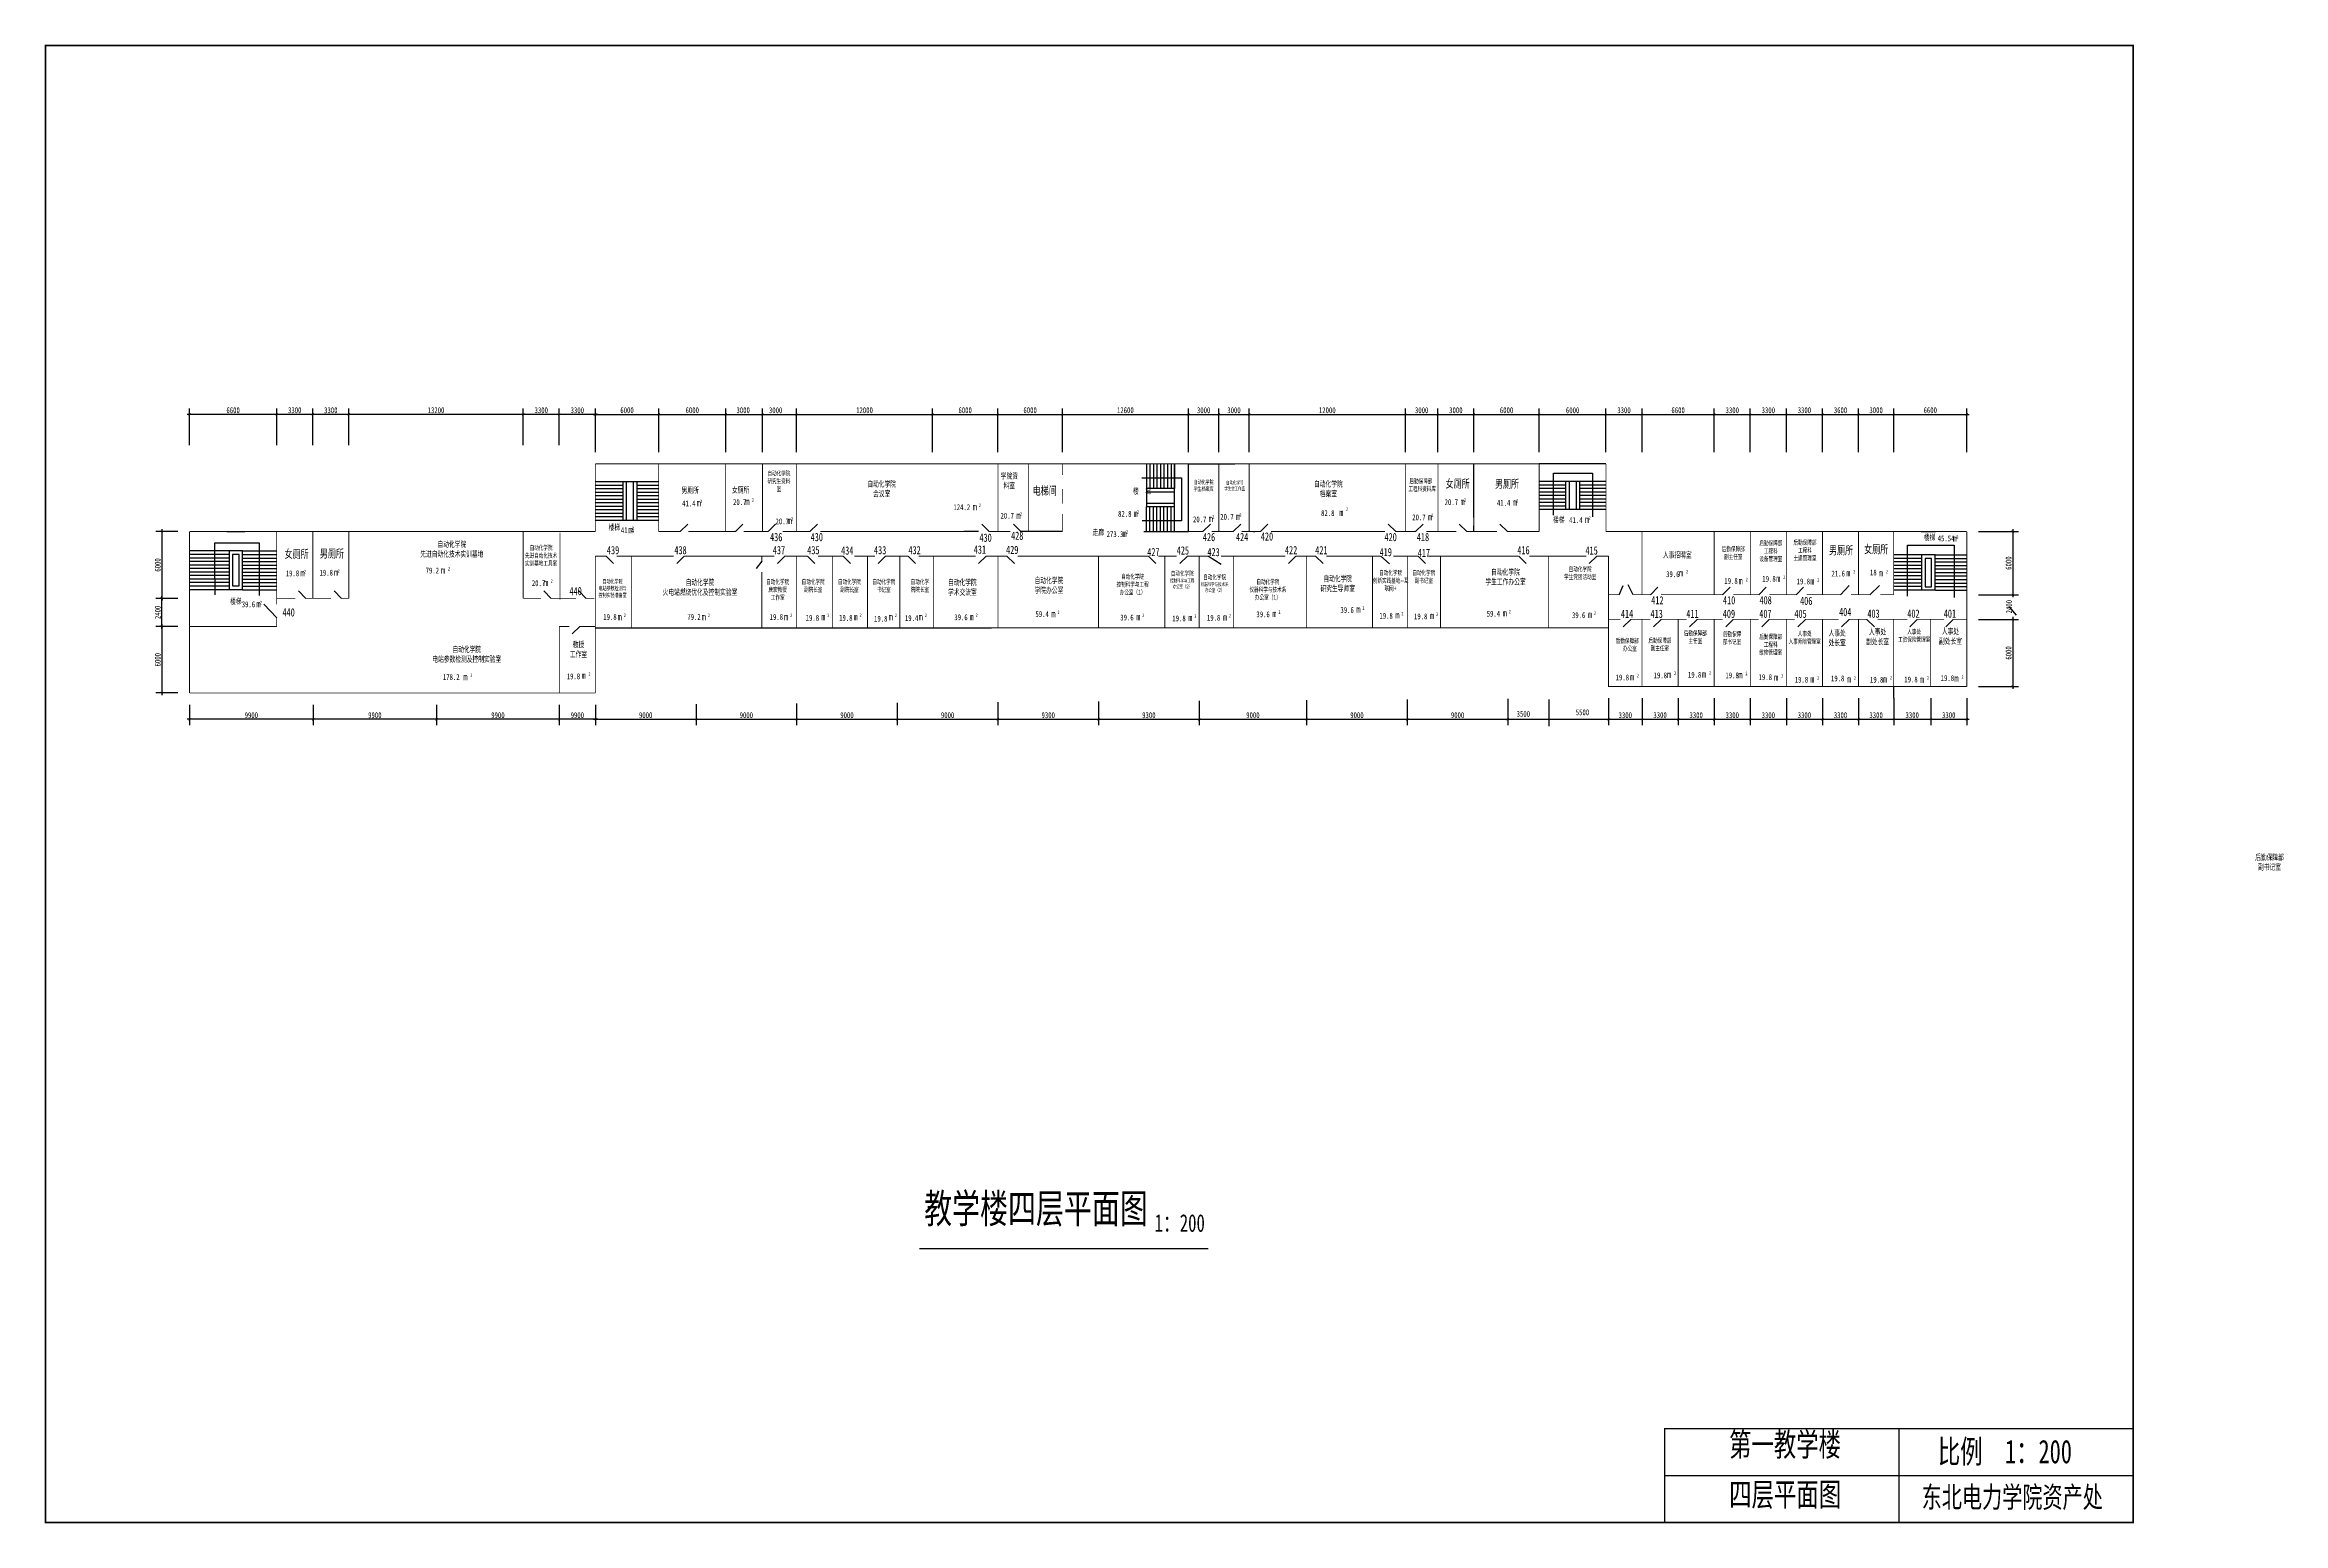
# Model space of a CAD drawing. Extents: x -85841 to 105227, y -96404 to 29716.
import ezdxf

# ---------------------------------------------------------------- set-up
doc = ezdxf.new("R2010")
doc.units = 0
doc.header["$LTSCALE"] = 20
doc.layers.get('0').update_dxf_attribs({"linetype": 'CONTINUOUS'})
doc.layers.get('DEFPOINTS').update_dxf_attribs({"linetype": 'CONTINUOUS'})
doc.styles.get("Standard").update_dxf_attribs({"font": '', "width": 0.7, "height": 700})
doc.styles.get('Standard').set_extended_font_data('FangSong_GB2312')

# ---------------------------------------------------------------- blocks, each defined once
blk = doc.blocks.new('1')
blk.add_line((0, 0), (900, -1))
blk = doc.blocks.new('_ARCHTICK')
at = {"color": 0, "linetype": 'ByBlock', "const_width": 0.15}
blk.add_lwpolyline([(-0.5, -0.5), (0.5, 0.5)], dxfattribs=at)

msp = doc.modelspace()

# ---------------------------------------------------------------- linework, layer by layer
at = {"color": 0, "linetype": 'ByBlock'}
for p, q in [((-65844, -1811), (-73684, -1811)), ((-73484, -4440), (-73484, -1311)), ((-62764, -1811), (-66244, -1811)), ((-66044, -4440), (-66044, -1311)), ((-66044, -4440), (-66044, -1311)), ((-59684, -1811), (-63164, -1811)), ((-62964, -4440), (-62964, -1311)), ((-44804, -1811), (-60084, -1811)), ((-59884, -4440), (-59884, -1311)), ((-41724, -1811), (-45204, -1811)), ((-45004, -4440), (-45004, -1311)), ((-38644, -1811), (-42124, -1811)), ((-41924, -4440), (-41924, -1311)), ((-39044, -1811), (-33234, -1811)), ((-38844, -4440), (-38844, -1311)), ((-38844, -5037), (-38844, -1311)), ((-33634, -1811), (-27516, -1811)), ((-33434, -5037), (-33434, -1311)), ((-27916, -1811), (-24377, -1811)), ((-27716, -5037), (-27716, -1311)), ((-24777, -1811), (-21464, -1811)), ((-24577, -5037), (-24577, -1311)), ((-21864, -1811), (-9874, -1811)), ((-21664, -5037), (-21664, -1311)), ((-21664, -5037), (-21664, -1311)), ((-10274, -1811), (-4284, -1811)), ((-10074, -5037), (-10074, -1311)), ((-4684, -1811), (1216, -1811)), ((-4484, -5037), (-4484, -1311)), ((-4484, -5037), (-4484, -1311)), ((816, -1811), (11981, -1811)), ((1016, -5037), (1016, -1311)), ((1016, -5037), (1016, -1311)), ((11581, -1811), (14571, -1811)), ((11781, -5037), (11781, -1311)), ((11781, -5037), (11781, -1311)), ((14171, -1811), (17161, -1811)), ((14371, -5037), (14371, -1311)), ((16761, -1811), (30496, -1811)), ((16961, -5037), (16961, -1311)), ((30096, -1811), (33276, -1811)), ((30296, -5037), (30296, -1311)), ((32876, -1811), (36336, -1811)), ((33076, -5037), (33076, -1311)), ((33076, -5037), (33076, -1311)), ((35936, -1811), (41926, -1811)), ((36136, -5037), (36136, -1311)), ((41526, -1811), (47617, -1811)), ((41726, -5037), (41726, -1311)), ((47217, -1811), (50697, -1811)), ((47417, -5037), (47417, -1311)), ((47417, -5037), (47417, -1311)), ((50297, -1811), (56857, -1811)), ((50497, -5037), (50497, -1311)), ((56457, -1811), (59937, -1811)), ((56657, -5037), (56657, -1311)), ((59537, -1811), (63017, -1811)), ((59737, -5037), (59737, -1311)), ((62617, -1811), (66097, -1811)), ((62817, -5037), (62817, -1311)), ((65697, -1811), (69177, -1811)), ((65897, -5037), (65897, -1311)), ((68777, -1811), (72177, -1811)), ((68977, -5037), (68977, -1311)), ((71777, -1811), (78417, -1811)), ((71977, -5037), (71977, -1311)), ((78217, -5037), (78217, -1311)), ((-74484, -11807), (-76349, -11807)), ((-75849, -11607), (-75849, -17707)), ((79217, -11807), (82635, -11807)), ((82135, -11607), (82135, -17397)), ((-74484, -17507), (-76349, -17507)), ((-75484, -17507), (-76349, -17507)), ((-75849, -20107), (-75849, -17307)), ((79217, -17197), (82635, -17197)), ((80217, -17197), (82635, -17197)), ((81822, -18217), (82428, -18952)), ((82135, -19097), (82135, -25227)), ((-74484, -19907), (-76349, -19907)), ((-75484, -19907), (-76349, -19907)), ((-75849, -19707), (-75849, -25777)), ((79217, -19297), (82635, -19297)), ((80217, -19297), (82635, -19297)), ((-74484, -25577), (-76349, -25577)), ((-73484, -26577), (-73484, -28326)), ((-62935, -26577), (-62935, -28326)), ((-52398, -26577), (-52398, -28326)), ((-41924, -26577), (-41924, -28326)), ((-38844, -26577), (-38844, -28326)), ((-38844, -26577), (-38844, -28326)), ((-30254, -26523), (-30254, -28326)), ((-21664, -26468), (-21664, -28326)), ((-13074, -26413), (-13074, -28326)), ((-4484, -26359), (-4484, -28326)), ((4106, -26304), (4106, -28326)), ((12696, -26249), (12696, -28326)), ((21866, -26191), (21866, -28326)), ((30456, -26137), (30456, -28326)), ((39046, -26082), (39046, -28326)), ((47636, -26027), (47636, -28326)), ((47636, -26027), (47636, -28326)), ((50497, -26027), (50497, -28326)), ((53577, -26027), (53577, -28326)), ((56657, -26027), (56657, -28326)), ((59737, -26027), (59737, -28326)), ((62817, -26027), (62817, -28326)), ((65897, -26027), (65897, -28326)), ((68977, -26027), (68977, -28326)), ((71977, -26027), (71977, -28326)), ((75137, -26027), (75137, -28326)), ((78217, -26027), (78217, -28326)), ((79217, -25027), (82635, -25027)), ((-62735, -27826), (-73684, -27826)), ((-52198, -27826), (-63135, -27826)), ((-41724, -27826), (-52598, -27826)), ((-38644, -27826), (-42124, -27826)), ((-39044, -27826), (-30054, -27826)), ((-30454, -27826), (-21464, -27826)), ((-21864, -27826), (-12874, -27826)), ((-13274, -27826), (-4284, -27826)), ((-4684, -27826), (4306, -27826)), ((3906, -27826), (12896, -27826)), ((12496, -27826), (22066, -27826)), ((21666, -27826), (30656, -27826)), ((30256, -27826), (39246, -27826)), ((38846, -27826), (47836, -27826)), ((47436, -27826), (50697, -27826)), ((50297, -27826), (53777, -27826)), ((53377, -27826), (56857, -27826)), ((56457, -27826), (59937, -27826)), ((59537, -27826), (63017, -27826)), ((62617, -27826), (66097, -27826)), ((65697, -27826), (69177, -27826)), ((68777, -27826), (72177, -27826)), ((71777, -27826), (75337, -27826)), ((74937, -27826), (78417, -27826))]:
    msp.add_line(p, q, dxfattribs=at)
for p, q in [((-38844, -7537), (-33434, -7537)), ((-36512, -7537), (-36512, -10837)), ((-36212, -7537), (-36212, -10837)), ((-35612, -7537), (-35612, -10837)), ((-35312, -7537), (-35312, -10837)), ((7799, -7238), (11190, -7238)), ((8191, -6037), (8191, -8137)), ((8491, -6037), (8491, -8137)), ((8791, -6037), (8791, -8137)), ((9091, -6037), (9091, -8137)), ((9391, -6037), (9391, -8137)), ((9691, -6037), (9691, -8137)), ((9991, -6037), (9991, -8137)), ((10291, -6037), (10291, -8137)), ((10591, -11807), (10591, -6037)), ((10591, -6037), (10591, -8137)), ((11190, -7238), (11190, -10893)), ((11781, -11807), (11781, -6037)), ((11781, -6037), (15736, -6037)), ((36136, -10610), (36136, -6037)), ((47415, -7537), (41715, -7537)), ((47417, -6037), (41726, -6037)), ((42951, -10416), (42951, -6824)), ((42951, -6824), (46281, -6824)), ((43965, -7537), (43965, -9937)), ((44265, -7537), (44265, -9937)), ((44865, -7537), (44865, -9937)), ((45165, -7537), (45165, -9937)), ((46281, -6824), (46281, -10549)), ((-38844, -7837), (-36512, -7837)), ((-38844, -8137), (-36512, -8137)), ((-38844, -8437), (-36512, -8437)), ((-38844, -8737), (-36512, -8737)), ((-38844, -9037), (-36512, -9037)), ((-38844, -9337), (-36512, -9337)), ((-35312, -7837), (-33434, -7837)), ((-35312, -8137), (-33434, -8137)), ((-35312, -8437), (-33434, -8437)), ((-35312, -8737), (-33434, -8737)), ((-35312, -9037), (-33434, -9037)), ((-35312, -9337), (-33434, -9337)), ((10591, -8137), (8191, -8137)), ((8191, -8137), (8191, -9707)), ((10591, -8437), (8191, -8437)), ((10591, -9407), (8191, -9407)), ((43965, -7837), (41715, -7837)), ((43965, -8137), (41715, -8137)), ((43965, -8437), (41715, -8437)), ((43965, -8737), (41715, -8737)), ((43965, -9037), (41715, -9037)), ((43965, -9337), (41715, -9337)), ((47415, -7837), (45165, -7837)), ((47415, -8137), (45165, -8137)), ((47415, -8437), (45165, -8437)), ((47415, -8737), (45165, -8737)), ((47415, -9037), (45165, -9037)), ((47415, -9337), (45165, -9337)), ((-38844, -9637), (-36512, -9637)), ((-38844, -9937), (-36512, -9937)), ((-38844, -10237), (-36512, -10237)), ((-38844, -10537), (-36512, -10537)), ((-38844, -10837), (-33434, -10837)), ((-35312, -9637), (-33434, -9637)), ((-35312, -9937), (-33434, -9937)), ((-35312, -10237), (-33434, -10237)), ((-35312, -10537), (-33434, -10537)), ((11190, -10893), (7843, -10893)), ((8191, -11807), (8191, -9707)), ((10591, -9707), (8191, -9707)), ((8491, -11807), (8491, -9707)), ((8791, -11807), (8791, -9707)), ((9091, -11807), (9091, -9707)), ((9391, -11807), (9391, -9707)), ((9691, -11807), (9691, -9707)), ((9991, -11807), (9991, -9707)), ((10291, -11807), (10291, -9707)), ((10591, -11807), (10591, -9707)), ((36136, -11807), (36136, -11310)), ((43965, -9637), (41715, -9637)), ((47415, -9937), (41715, -9937)), ((47415, -9637), (45165, -9637)), ((-71322, -15881), (-71322, -12783)), ((-71322, -12783), (-67555, -12783)), ((-70287, -11807), (-68754, -11807)), ((-67555, -12783), (-67555, -15829)), ((-6129, -11807), (-7394, -11807)), ((1016, -11807), (-2579, -11807)), ((7985, -11807), (11781, -11807)), ((17336, -11807), (17440, -11807)), ((73146, -17307), (73146, -12961)), ((73146, -12961), (77141, -12961)), ((74327, -11807), (75535, -11807)), ((77141, -12961), (77141, -17440)), ((-70131, -13466), (-73484, -13466)), ((-70131, -13766), (-73484, -13766)), ((-70131, -14066), (-73484, -14066)), ((-70131, -14366), (-73484, -14366)), ((-70131, -14666), (-73484, -14666)), ((-70131, -14966), (-73484, -14966)), ((-70131, -15266), (-73484, -15266)), ((-68959, -13466), (-66044, -13466)), ((-68959, -13766), (-66044, -13766)), ((-68959, -14066), (-66044, -14066)), ((-68959, -14366), (-66044, -14366)), ((-68959, -14666), (-66044, -14666)), ((-68959, -14966), (-66044, -14966)), ((-68959, -15266), (-66044, -15266)), ((-24638, -14346), (-25118, -14973)), ((-17688, -13907), (-17061, -14524)), ((8359, -13907), (8986, -14528)), ((13492, -13907), (14566, -14602)), ((28192, -13907), (28931, -14565)), ((74337, -13799), (71977, -13799)), ((74337, -14099), (71977, -14099)), ((74337, -14399), (71977, -14399)), ((74337, -14699), (71977, -14699)), ((74337, -14999), (71977, -14999)), ((75535, -13799), (78245, -13799)), ((75535, -14099), (78245, -14099)), ((75535, -14399), (78245, -14399)), ((75535, -14699), (78245, -14699)), ((75535, -14999), (78245, -14999)), ((-70131, -15566), (-73484, -15566)), ((-70131, -15866), (-73484, -15866)), ((-70131, -16166), (-73484, -16166)), ((-70131, -16466), (-73484, -16466)), ((-70131, -16766), (-73484, -16766)), ((-71322, -15881), (-71322, -17208)), ((-68959, -15566), (-66044, -15566)), ((-68959, -15866), (-66044, -15866)), ((-68959, -16166), (-66044, -16166)), ((-68959, -16466), (-66044, -16466)), ((-68959, -16766), (-66044, -16766)), ((-67555, -15829), (-67555, -17253)), ((48541, -17197), (48879, -16409)), ((49741, -17197), (49318, -16360)), ((67441, -17197), (68176, -16409)), ((69928, -17197), (70758, -16409)), ((74337, -15299), (71977, -15299)), ((74337, -15599), (71977, -15599)), ((74337, -15899), (71977, -15899)), ((74337, -16199), (71977, -16199)), ((74337, -16499), (71977, -16499)), ((74337, -16799), (71977, -16799)), ((75535, -15299), (78245, -15299)), ((75535, -15599), (78245, -15599)), ((75535, -15899), (78245, -15899)), ((75535, -16199), (78245, -16199)), ((75535, -16499), (78245, -16499)), ((75535, -16799), (78245, -16799)), ((-66044, -19180), (-67157, -18009)), ((-38844, -20027), (-5044, -20027)), ((42542, -26122), (42542, -28417)), ((71977, -26027), (71977, -25027)), ((72419, -88344), (72419, -96344)), ((52419, -92344), (92419, -92344))]:
    msp.add_line(p, q)
for points, const_width in [([(-85781, 29656), (92419, 29656), (92419, -96344), (-85781, -96344), (-85781, 29656)], 120), ([(-38844, -6037), (1016, -6037)], 70), ([(-38844, -6037), (-38844, -11807)], 70), ([(-21664, -11807), (-21664, -6037)], 70), ([(1016, -6037), (1016, -6990)], 70), ([(1016, -6037), (6981, -6037)], 70), ([(6981, -6037), (11781, -6037)], 70), ([(11781, -6037), (47417, -6037)], 70), ([(11781, -6037), (11781, -11807), (11864, -11807)], 70), ([(14371, -6037), (14371, -11807), (14454, -11807)], 70), ([(16961, -6037), (16961, -11807), (17044, -11807)], 70), ([(36136, -6037), (36136, -10610)], 70), ([(41715, -6037), (41715, -10159)], 70), ([(47417, -6037), (47417, -11807)], 70), ([(1016, -8190), (1016, -9422)], 70), ([(1016, -10322), (1016, -11807)], 70), ([(36136, -10610), (36136, -11310)], 70), ([(36136, -11310), (36136, -11807)], 70), ([(41715, -10159), (41715, -11807)], 70), ([(-59884, -11807), (-73484, -11807)], 70), ([(-73484, -15266), (-73484, -11807)], 70), ([(-66044, -11807), (-66044, -17507)], 70), ([(-62964, -11807), (-62964, -17507)], 70), ([(-59884, -11807), (-59884, -17507)], 70), ([(-59884, -11807), (-38844, -11807)], 70), ([(-33434, -11807), (-31599, -11807)], 70), ([(-30899, -11807), (-27236, -11807)], 70), ([(-26880, -11807), (-27236, -11807)], 70), ([(-26180, -11807), (-24097, -11807)], 70), ([(-22862, -11807), (-20533, -11807)], 70), ([(-19633, -11807), (-12192, -11807)], 70), ([(-13669, -11807), (-9559, -11807)], 70), ([(-13669, -11807), (-6129, -11807)], 70), ([(-5229, -11807), (-4164, -11807)], 70), ([(-4164, -11807), (-3428, -11807)], 70), ([(-2528, -11807), (1016, -11807)], 70), ([(11864, -11807), (13021, -11807)], 70), ([(14371, -11807), (13758, -11807)], 70), ([(14658, -11807), (14454, -11807)], 70), ([(14658, -11807), (15610, -11807)], 70), ([(16961, -11807), (16323, -11807)], 70), ([(17044, -11807), (17336, -11807)], 70), ([(17336, -11807), (17930, -11807)], 70), ([(18830, -11807), (28569, -11807)], 70), ([(29469, -11807), (31172, -11807)], 70), ([(32072, -11807), (34632, -11807)], 70), ([(35532, -11807), (36136, -11807)], 70), ([(38120, -11807), (36136, -11807)], 70), ([(41715, -11807), (39005, -11807)], 70), ([(51167, -11807), (47417, -11807)], 70), ([(50497, -11807), (50497, -17197)], 70), ([(51167, -11807), (72057, -11807)], 70), ([(56657, -11807), (56657, -17197)], 70), ([(59737, -11807), (59737, -14876)], 70), ([(65897, -11807), (65897, -17197)], 70), ([(74327, -11807), (65897, -11807)], 70), ([(65897, -11807), (65897, -17197)], 70), ([(68977, -11807), (68977, -16902)], 70), ([(68977, -11807), (68977, -17197)], 70), ([(71977, -11807), (71977, -17197)], 70), ([(74327, -11807), (78217, -11807)], 70), ([(78217, -21672), (78217, -11807)], 70), ([(-73484, -15266), (-73484, -25577)], 70), ([(-38844, -13907), (-38844, -19907)], 70), ([(-38844, -13907), (-37920, -13907)], 70), ([(-37020, -13907), (-32796, -13907)], 70), ([(-37020, -13907), (-35772, -13907)], 70), ([(-35772, -13907), (-35772, -20027)], 70), ([(-32796, -13907), (-32162, -13907)], 70), ([(-31262, -13907), (-24638, -13907)], 70), ([(-28430, -13907), (-24206, -13907)], 70), ([(-28430, -13907), (-27182, -13907)], 70), ([(-24638, -13907), (-24638, -14346)], 70), ([(-24638, -15268), (-24638, -20027)], 70), ([(-24206, -13907), (-23572, -13907)], 70), ([(-22672, -13907), (-20740, -13907)], 70), ([(-21664, -13907), (-21664, -20027)], 70), ([(-19840, -13907), (-17688, -13907)], 70), ([(-19840, -13907), (-18592, -13907)], 70), ([(-18592, -13907), (-18592, -20027)], 70), ([(-16728, -13907), (-15616, -13907)], 70), ([(-15616, -13907), (-14982, -13907)], 70), ([(-15616, -13907), (-15616, -20027)], 70), ([(-14082, -13907), (-12150, -13907)], 70), ([(-12856, -13907), (-12856, -20027)], 70), ([(-11250, -13907), (-7026, -13907)], 70), ([(-11250, -13907), (-10002, -13907)], 70), ([(-10002, -13907), (-10002, -20027)], 70), ([(-7026, -13907), (-6392, -13907)], 70), ([(-5492, -13907), (-3711, -13907)], 70), ([(-2811, -13907), (1413, -13907)], 70), ([(-2811, -13907), (-1563, -13907)], 70), ([(1413, -13907), (4106, -13907)], 70), ([(2880, -13907), (8359, -13907)], 70), ([(2947, -13907), (3955, -13907)], 70), ([(5930, -13907), (8359, -13907)], 70), ([(5930, -13907), (7178, -13907)], 70), ([(9208, -13907), (9246, -13907)], 70), ([(9208, -13907), (10154, -13907)], 70), ([(10154, -13907), (10788, -13907)], 70), ([(11688, -13907), (12696, -13907)], 70), ([(12696, -13907), (13492, -13907)], 70), ([(14566, -13907), (20054, -13907)], 70), ([(14600, -13907), (18117, -13907)], 70), ([(20954, -13907), (22636, -13907)], 70), ([(23536, -13907), (28192, -13907)], 70), ([(29263, -13907), (30456, -13907)], 70), ([(29329, -13907), (31380, -13907)], 70), ([(32280, -13907), (39970, -13907)], 70), ([(37820, -13907), (39970, -13907)], 70), ([(40870, -13907), (42118, -13907)], 70), ([(40870, -13907), (45094, -13907)], 70), ([(45094, -13907), (45728, -13907)], 70), ([(46628, -13907), (47636, -13907)], 70), ([(59737, -14876), (59737, -17197)], 70), ([(78202, -13792), (78202, -18093)], 70), ([(-66044, -15566), (-66044, -18009)], 70), ([(48541, -17197), (47636, -17197)], 70), ([(50497, -17197), (49741, -17197)], 70), ([(51167, -17197), (50497, -17197)], 70), ([(51167, -17197), (51218, -17197)], 70), ([(52118, -17197), (56657, -17197)], 70), ([(54298, -17197), (54378, -17197)], 70), ([(55198, -17197), (57378, -17197)], 70), ([(58278, -17197), (60458, -17197)], 70), ([(61358, -17197), (63644, -17197)], 70), ([(64544, -17197), (65897, -17197)], 70), ([(67441, -17197), (65897, -17197)], 70), ([(69928, -17197), (68341, -17197)], 70), ([(71977, -17197), (70828, -17197)], 70), ([(-66044, -17507), (-64444, -17507)], 70), ([(-63544, -17507), (-61403, -17507)], 70), ([(-60503, -17507), (-59884, -17507)], 70), ([(-45004, -17507), (-43485, -17507)], 70), ([(-42609, -17507), (-41924, -17507)], 70), ([(-42026, -17507), (-40507, -17507)], 70), ([(-41924, -17507), (-41868, -17507)], 70), ([(-39631, -17507), (-38946, -17507)], 70), ([(-73484, -19914), (-66044, -19914)], 70), ([(-66044, -19180), (-66044, -19914)], 70), ([(-41924, -20027), (-41924, -19907)], 70), ([(-41924, -19907), (-41078, -19907)], 70), ([(-40178, -19907), (-38844, -19907)], 70), ([(-38844, -19907), (-38844, -20027)], 70), ([(-38844, -20027), (-5044, -20027)], 70), ([(-38844, -20027), (-38844, -25577)], 70), ([(-5044, -20027), (8156, -20027)], 70), ([(8156, -20027), (12956, -20027)], 70), ([(12956, -20027), (47636, -20027)], 70), ([(42118, -20027), (42476, -20027)], 70), ([(48636, -19297), (47636, -19297)], 70), ([(47636, -20027), (47636, -25027), (72057, -25027)], 70), ([(51167, -19297), (49536, -19297)], 70), ([(50497, -19297), (50497, -25027)], 70), ([(51167, -19297), (51218, -19297)], 70), ([(52118, -19297), (54298, -19297)], 70), ([(53577, -19297), (53577, -25027)], 70), ([(55198, -19297), (57378, -19297)], 70), ([(56657, -19297), (56657, -25027)], 70), ([(58278, -19297), (60458, -19297)], 70), ([(59737, -19297), (59737, -25027)], 70), ([(61358, -19297), (63538, -19297)], 70), ([(62817, -19297), (62817, -25027)], 70), ([(64438, -19297), (66618, -19297)], 70), ([(65897, -19297), (65897, -19681)], 70), ([(65897, -19297), (65897, -19681)], 70), ([(65897, -19681), (65897, -20581)], 70), ([(65897, -20581), (65897, -24672)], 70), ([(65897, -20581), (65897, -25027)], 70), ([(67273, -19297), (66618, -19297)], 70), ([(68173, -19297), (69698, -19297)], 70), ([(68977, -19297), (68977, -25027)], 70), ([(70598, -19297), (72057, -19297)], 70), ([(71977, -25027), (71977, -19297)], 70), ([(72057, -19297), (73132, -19297)], 70), ([(73985, -19297), (75137, -19297)], 70), ([(75137, -19297), (75137, -25027)], 70), ([(75137, -19297), (76276, -19297)], 70), ([(77065, -19297), (78217, -19297)], 70), ([(78217, -21672), (78217, -25027)], 70), ([(-70404, -25577), (-73484, -25577)], 70), ([(-64947, -25577), (-70404, -25577)], 70), ([(-64947, -25577), (-64198, -25577)], 70), ([(-63947, -25577), (-64198, -25577)], 70), ([(-63947, -25577), (-38844, -25577)], 70), ([(-57606, -25577), (-38844, -25577)], 70), ([(72057, -25027), (78217, -25027)], 70), ([(-11205, -72976), (13480, -72976)], 120), ([(92419, -96344), (92419, -88344), (72419, -88344), (52419, -88344), (52419, -96344)], 120)]:
    msp.add_lwpolyline(points, dxfattribs=dict(const_width=const_width))
for points in [[(-85781, -96344), (92419, -96344), (92419, 29656), (-85781, 29656)], [(-68959, -13466), (-70106, -13466), (-70106, -16749), (-68959, -16749)], [(-69259, -13766), (-69806, -13766), (-69806, -16426), (-69259, -16426)], [(75510, -13799), (74362, -13799), (74362, -16777), (75510, -16777)], [(75210, -14099), (74662, -14099), (74662, -16517), (75210, -16517)]]:
    msp.add_lwpolyline(points, close=True)
for points in [[(-33434, -11807, 70, 70, 0), (-33434, -6037, 70, 70, 0)], [(-27716, -11807, 70, 70, 0), (-27716, -6037, 70, 70, 0)], [(-24577, -11807, 70, 70, 0), (-24577, -6037, 70, 70, 0)], [(-4484, -11807, 70, 70, 0), (-4484, -6037, 70, 70, 0)], [(-1894, -11807, 70, 70, 0), (-1894, -6037, 70, 70, 0)], [(30296, -6037, 70, 70, 0), (30296, -11807, 70, 70, 0)], [(33076, -6037, 70, 70, 0), (33076, -11807, 70, 70, 0)], [(-45004, -11807, 70, 70, 0), (-45004, -17507, 70, 70, 0)], [(-41868, -11908, 70, 70, 0), (-41868, -17608, 70, 70, 0)], [(62817, -11807, 70, 70, 0), (62817, -17197, 70, 70, 0)], [(-4484, -13907, 70, 70, 0), (-4484, -20027, 70, 70, 0)], [(4106, -13907, 70, 70, 0), (4106, -20027, 70, 70, 0)], [(9762, -13907, 70, 70, 0), (9762, -20027, 70, 70, 0)], [(12696, -13907, 70, 70, 0), (12696, -20027, 70, 70, 0)], [(15635, -13907, 70, 70, 0), (15635, -20027, 70, 70, 0)], [(21866, -13907, 70, 70, 0), (21866, -20027, 70, 70, 0)], [(27490, -13907, 70, 70, 0), (27490, -20027, 70, 70, 0)], [(30456, -13907, 70, 70, 0), (30456, -20027, 70, 70, 0)], [(33289, -13907, 70, 70, 0), (33289, -20027, 70, 70, 0)], [(42530, -13907, 70, 70, 0), (42530, -20027, 70, 70, 0)], [(47636, -13907, 70, 70, 0), (47636, -20027, 70, 70, 0)], [(-41924, -20027, 70, 70, 0), (-41924, -25577, 70, 70, 0)]]:
    msp.add_lwpolyline(points, format="xyseb")
at = {"color": 0, "linetype": 'ByBlock', "const_width": 30}
msp.add_lwpolyline([(47536, -27926), (47736, -27726)], dxfattribs=at)
at = {"layer": 'DEFPOINTS', "color": 0, "linetype": 'ByBlock'}
for p in [(-73484, -1811), (-66044, -1811), (-62964, -1811), (-59884, -1811), (-45004, -1811), (-41924, -1811), (-33434, -1811), (-27716, -1811), (-24577, -1811), (-21664, -1811), (-21664, -1811), (-10074, -1811), (-4484, -1811), (1016, -1811), (11781, -1811), (14371, -1811), (16961, -1811), (30296, -1811), (33076, -1811), (36136, -1811), (41726, -1811), (47417, -1811), (50497, -1811), (56657, -1811), (59737, -1811), (62817, -1811), (65897, -1811), (68977, -1811), (71977, -1811), (78217, -1811), (-38844, -6037), (-38844, -6037), (-33644, -6037), (-33644, -6037), (-33644, -6037), (-33434, -6037), (-33434, -6037), (-33434, -6037), (-27716, -6037), (-27716, -6037), (-27716, -6037), (-27716, -6037), (-27236, -6037), (-27236, -6037), (-24907, -6037), (-24907, -6037), (-24907, -6037), (-24577, -6037), (-24577, -6037), (-24577, -6037), (-24577, -6037), (-22814, -6037), (-22814, -6037), (-22814, -6037), (-22814, -6037), (-22814, -6037), (-21664, -6037), (-21664, -6037), (-21664, -6037), (-15814, -6037), (-15814, -6037), (-10074, -6037), (-10074, -6037), (-4484, -6037), (-4484, -6037), (-4484, -6037), (-4164, -6037), (-4164, -6037), (-4164, -6037), (-1894, -6037), (-1574, -6037), (1016, -6037), (1016, -6037), (11781, -6037), (11781, -6037), (11781, -6037), (14371, -6037), (14371, -6037), (16961, -6037), (16961, -6037), (30296, -6037), (30296, -6037), (30546, -6037), (30546, -6037), (33076, -6037), (33076, -6037), (36136, -6037), (36136, -6037), (36136, -6037), (36136, -6037), (41726, -6037), (41726, -6037), (41726, -6037), (47417, -6037), (47417, -6037), (47417, -6037), (-73484, -11807), (-73484, -11807), (-66044, -11807), (-66044, -11807), (-62964, -11807), (-62964, -11807), (-59884, -11807), (-59884, -11807), (-59884, -11807), (-49364, -11807), (-49364, -11807), (-45004, -11807), (-45004, -11807), (-43807, -11807), (-41924, -11807), (-41924, -11807), (-38844, -11807), (47417, -11807), (50497, -11807), (50497, -11807), (50497, -11807), (50497, -11807), (53577, -11807), (53577, -11807), (56657, -11807), (56657, -11807), (56657, -11807), (56657, -11807), (59737, -11807), (59737, -11807), (59737, -11807), (59737, -11807), (62817, -11807), (62817, -11807), (65897, -11807), (65897, -11807), (65897, -11807), (65897, -11807), (68977, -11807), (68977, -11807), (68977, -11807), (68977, -11807), (71977, -11807), (71977, -11807), (71977, -11807), (72057, -11807), (78217, -11807), (-38924, -13907), (-38924, -13907), (-30334, -13907), (-30334, -13907), (-21744, -13907), (-21744, -13907), (-13154, -13907), (-13154, -13907), (-4715, -13907), (-4715, -13907), (4026, -13907), (4026, -13907), (12956, -13907), (21626, -13907), (21626, -13907), (30243, -13907), (30243, -13907), (38966, -13907), (38966, -13907), (-75849, -17507), (-75849, -17507), (-74484, -17507), (-66044, -17507), (71977, -17197), (71977, -17197), (71977, -17197), (79217, -17197), (82135, -17197), (-74484, -19907), (-73484, -19907), (-30254, -20027), (-30254, -20027), (-30174, -20027), (-21664, -20027), (-21664, -20027), (-21504, -20027), (-21504, -20027), (-13074, -20027), (-13074, -20027), (-12834, -20027), (-12834, -20027), (-4484, -20027), (-4484, -20027), (-4164, -20027), (4106, -20027), (4106, -20027), (12696, -20027), (12696, -20027), (21866, -20027), (21866, -20027), (30456, -20027), (30456, -20027), (39046, -20027), (39046, -20027), (62817, -19297), (62817, -19297), (78217, -19297), (79217, -19297), (82135, -19297), (-75849, -25577), (-73484, -25577), (-73484, -25577), (-73484, -25577), (-70404, -25577), (-70404, -25577), (-62935, -25577), (-62935, -25577), (-62935, -25577), (-62935, -25577), (-52398, -25577), (-52398, -25577), (-52398, -25577), (-52398, -25577), (-41924, -25577), (-41924, -25577), (-38844, -25577), (-38844, -25577), (-38844, -25577), (47636, -25027), (47636, -25027), (50497, -25027), (50497, -25027), (53577, -25027), (53577, -25027), (56657, -25027), (56657, -25027), (59737, -25027), (59737, -25027), (62817, -25027), (62817, -25027), (65897, -25027), (65897, -25027), (68977, -25027), (68977, -25027), (75137, -25027), (75137, -25027), (78217, -25027), (78217, -25027), (82135, -25027), (-73484, -27826), (-62935, -27826), (-52398, -27826), (-41924, -27826), (-38844, -27826), (-30254, -27826), (-21664, -27826), (-13074, -27826), (-4484, -27826), (4106, -27826), (12696, -27826), (21866, -27826), (30456, -27826), (39046, -27826), (47636, -27826), (50497, -27826), (53577, -27826), (56657, -27826), (59737, -27826), (62817, -27826), (65897, -27826), (68977, -27826), (71977, -27826), (75137, -27826), (78217, -27826)]:
    msp.add_point(p, dxfattribs=at)

# ---------------------------------------------------------------- block references
at = {"color": 0, "linetype": 'ByBlock', "xscale": 200, "yscale": 200, "zscale": 200}
for p, rotation in [((-73484, -1811), 180), ((-66044, -1811), 180), ((-62964, -1811), 180), ((-59884, -1811), 180), ((-45004, -1811), 180), ((-41924, -1811), 180), ((-38844, -1811), 180), ((-33434, -1811), 180), ((-27716, -1811), 180), ((-24577, -1811), 180), ((-21664, -1811), 180), ((-10074, -1811), 180), ((-4484, -1811), 180), ((-4484, -1811), 180), ((1016, -1811), 180), ((11781, -1811), 180), ((14371, -1811), 180), ((16961, -1811), 180), ((30296, -1811), 180), ((33076, -1811), 180), ((36136, -1811), 180), ((41726, -1811), 180), ((47417, -1811), 180), ((50497, -1811), 180), ((56657, -1811), 180), ((59737, -1811), 180), ((62817, -1811), 180), ((65897, -1811), 180), ((68977, -1811), 180), ((71977, -1811), 180), ((-75849, -11807), 90), ((82135, -11807), 90), ((82135, -17197), 270), ((82135, -17197), 90), ((-75849, -17507), 270), ((-75849, -17507), 90), ((-75849, -19907), 90), ((-75849, -19907), 270), ((82135, -19297), 90), ((82135, -19297), 270), ((-75849, -25577), 270), ((82135, -25027), 270), ((-73484, -27826), 180), ((-62935, -27826), 180), ((-52398, -27826), 180), ((-41924, -27826), 180), ((-38844, -27826), 180), ((-30254, -27826), 180), ((-21664, -27826), 180), ((-13074, -27826), 180), ((-4484, -27826), 180), ((4106, -27826), 180), ((12696, -27826), 180), ((21866, -27826), 180), ((30456, -27826), 180), ((39046, -27826), 180), ((47636, -27826), 180), ((50497, -27826), 180), ((53577, -27826), 180), ((56657, -27826), 180), ((59737, -27826), 180), ((62817, -27826), 180), ((65897, -27826), 180), ((68977, -27826), 180), ((71977, -27826), 180), ((75137, -27826), 180)]:
    msp.add_blockref('_ARCHTICK', p, dxfattribs=dict(at, rotation=rotation))
for p in [(-66044, -1811), (-62964, -1811), (-59884, -1811), (-45004, -1811), (-41924, -1811), (-38844, -1811), (-33434, -1811), (-27716, -1811), (-24577, -1811), (-21664, -1811), (-21664, -1811), (-10074, -1811), (-4484, -1811), (1016, -1811), (11781, -1811), (14371, -1811), (16961, -1811), (30296, -1811), (33076, -1811), (36136, -1811), (41726, -1811), (47417, -1811), (50497, -1811), (56657, -1811), (59737, -1811), (62817, -1811), (65897, -1811), (68977, -1811), (71977, -1811), (78217, -1811), (-62935, -27826), (-52398, -27826), (-41924, -27826), (-38844, -27826), (-38844, -27826), (-30254, -27826), (-21664, -27826), (-13074, -27826), (-4484, -27826), (4106, -27826), (12696, -27826), (21866, -27826), (30456, -27826), (39046, -27826), (50497, -27826), (53577, -27826), (56657, -27826), (59737, -27826), (62817, -27826), (65897, -27826), (68977, -27826), (71977, -27826), (75137, -27826), (78217, -27826)]:
    msp.add_blockref('_ARCHTICK', p, dxfattribs=at)
for p, rotation in [((-31599, -11807), 45), ((-26880, -11807), 45), ((-24097, -11807), 45), ((-20533, -11807), 45), ((-5229, -11807), 135), ((-2528, -11807), 135), ((13021, -11807), 45), ((15610, -11807), 45), ((17930, -11807), 45), ((29469, -11807), 135), ((31172, -11807), 45), ((35532, -11807), 135), ((39005, -11807), 135), ((-37920, -13907), 315), ((-31262, -13907), 225), ((-22672, -13907), 225), ((-20740, -13907), 315), ((-14082, -13907), 225), ((-12150, -13907), 315), ((-5492, -13907), 225), ((-3711, -13907), 315), ((11688, -13907), 225), ((20954, -13907), 225), ((22636, -13907), 315), ((31380, -13907), 315), ((39970, -13907), 315), ((46628, -13907), 225), ((-63544, -17507), 135), ((-60503, -17507), 135), ((-42609, -17507), 135), ((-39631, -17507), 135.0000000000048), ((51218, -17197), 45), ((57378, -17197), 45), ((60458, -17197), 45), ((63644, -17197), 45), ((-40178, -19907), 225), ((49536, -19297), 225), ((52118, -19297), 225), ((55198, -19297), 225), ((58278, -19297), 225), ((61358, -19297), 225), ((64438, -19297), 225), ((68173, -19297), 225), ((69698, -19297), 315), ((73985, -19297), 225), ((77065, -19297), 225)]:
    msp.add_blockref('1', p, dxfattribs=dict(rotation=rotation))

# ---------------------------------------------------------------- texts
at = {"color": 0, "linetype": 'ByBlock', "char_height": 500, "attachment_point": 5}
for s, insert in [('6600', (-69764, -1461)), ('3300', (-64504, -1461)), ('3300', (-61424, -1461)), ('13200', (-52444, -1461)), ('3300', (-43464, -1461)), ('3300', (-40384, -1461)), ('6000', (-36139, -1461)), ('6000', (-30575, -1461)), ('3000', (-26227, -1461)), ('3000', (-23459, -1461)), ('12000', (-15869, -1461)), ('6000', (-7279, -1461)), ('6000', (-1734, -1461)), ('12600', (6398, -1461)), ('3000', (13076, -1461)), ('3000', (15666, -1461)), ('12000', (23628, -1461)), ('3000', (31686, -1461)), ('3000', (34606, -1461)), ('6000', (38931, -1461)), ('6000', (44572, -1461)), ('3300', (48957, -1461)), ('6600', (53577, -1461)), ('3300', (58197, -1461)), ('3300', (61277, -1461)), ('3300', (64357, -1461)), ('3600', (67437, -1461)), ('\\A1;3000', (70477, -1461)), ('6600', (75097, -1461)), ('9900', (-68210, -27476)), ('9900', (-57666, -27476)), ('9900', (-47161, -27476)), ('9900', (-40384, -27476)), ('9000', (-34549, -27476)), ('9000', (-25959, -27476)), ('9000', (-17369, -27476)), ('9000', (-8779, -27476)), ('9300', (-189, -27476)), ('9300', (8401, -27476)), ('9000', (17281, -27476)), ('9000', (26161, -27476)), ('9000', (34751, -27476)), ('3300', (49067, -27476)), ('3300', (52037, -27476)), ('3300', (55117, -27476)), ('3300', (58197, -27476)), ('3300', (61277, -27476)), ('3300', (64357, -27476)), ('3300', (67437, -27476)), ('3300', (70477, -27476)), ('3300', (73557, -27476)), ('3300', (76677, -27476))]:
    msp.add_mtext(s, dxfattribs=dict(at, insert=insert))
for s, insert, char_height, width, attachment_point in [('{\\fGulim|b0|i0|c134|p34;\\C7;自\\fPMingLiU|b0|i0|c134|p18;动\\fGulim|b0|i0|c134|p34;化\\fPMingLiU|b0|i0|c134|p18;学\\fGulim|b0|i0|c134|p34;院\\fPMingLiU|b0|i0|c136|p18;\\C256;研\\fGulim|b0|i0|c134|p34;究生\\fPMingLiU|b0|i0|c134|p18;资\\fGulim|b0|i0|c134|p34;料室}', (-23178, -6638), 400, 2313.3, 2), ('{\\fGulim|b0|i0|c129|p34;自\\fPMingLiU|b0|i0|c136|p18;动\\fGulim|b0|i0|c134|p34;化\\fPMingLiU|b0|i0|c134|p18;学\\fGulim|b0|i0|c134|p34;院\\P\\fPMingLiU|b0|i0|c134|p18;会议\\fGulim|b0|i0|c134|p34;室}', (-14408, -7496), 500, 8331.49, 2), ('{\\fSimSun|b0|i0|c134|p2;\\C7;学院资料室}', (-3514, -6804), 500, 1827.09, 2), ('{\\fGulim|b0|i0|c134|p34;\\C7;自\\fPMingLiU|b0|i0|c134|p18;动\\fGulim|b0|i0|c134|p34;化\\fPMingLiU|b0|i0|c134|p18;学\\fGulim|b0|i0|c134|p34;院\\P\\fPMingLiU|b0|i0|c136|p18;\\C256;学\\fGulim|b0|i0|c134|p34;生\\fPMingLiU|b0|i0|c134|p18;档\\fGulim|b0|i0|c134|p34;案\\fPMingLiU|b0|i0|c134|p18;库}', (13070, -7407), 350, 2207.34, 2), ('{\\fGulim|b0|i0|c134|p34;\\C7;自\\fPMingLiU|b0|i0|c134|p18;动\\fGulim|b0|i0|c134|p34;化\\fPMingLiU|b0|i0|c134|p18;学\\fGulim|b0|i0|c134|p34;院\\fPMingLiU|b0|i0|c134|p18;\\C256;\\P\\fPMingLiU|b0|i0|c136|p18;学\\fGulim|b0|i0|c134|p34;生\\fPMingLiU|b0|i0|c134|p18;会工作室}', (15730, -7484), 300, 2115.04, 2), ('{\\fGulim|b0|i0|c134|p34;\\C7;自\\fPMingLiU|b0|i0|c134|p18;动\\fGulim|b0|i0|c134|p34;化\\fPMingLiU|b0|i0|c134|p18;学\\fGulim|b0|i0|c134|p34;院\\C256;\\P\\fPMingLiU|b0|i0|c134|p18;档\\fGulim|b0|i0|c134|p34;案室}', (23720, -7491), 500, 6926.92, 2), ('{\\fGulim|b0|i0|c134|p34;后勤\\fGulim|b0|i0|c129|p34;保\\fGulim|b0|i0|c134|p34;障部\\fSimSun|b0|i0|c134|p2;   \\fPMingLiU|b0|i0|c134|p18;工程科资料库}', (31731, -7859), 400, 2570.52, 5), ('女厕所', (33727, -7374), 700, 2176.59, 1), ('男厕所', (37943, -7387), 700, 2634.82, 1), ('男厕所', (-31483, -8023), 500, 2634.82, 1), ('41.4', (-31438, -9155), 500, 1317.41, 1), ('m', (-30192, -9056), 600, 623.78, 1), ('2', (-29895, -9086), 300, 356.45, 1), ('女厕所', (-27176, -8010), 500, 1661.79, 1), ('20.7', (-27089, -9038), 500, 1317.41, 1), ('m', (-26031, -8939), 600, 623.78, 1), ('2', (-25480, -8969), 300, 356.45, 1), ('124.2', (-8283, -9483), 500, 2107.94, 1), ('m', (-6625, -9385), 600, 623.78, 1), ('2', (-6110, -9414), 300, 356.45, 1), ('电梯间', (-1515, -7976), 700, 2062.12, 1), ('楼  梯', (7046, -8103), 500, 1546.53, 1), ('20.7', (33647, -9053), 500, 1559.55, 1), ('m', (35005, -8939), 600, 623.78, 1), ('2', (35302, -8968), 300, 356.45, 1), ('41.4', (38112, -9112), 500, 1559.55, 1), ('m', (39471, -8997), 600, 623.78, 1), ('2', (39768, -9027), 300, 356.45, 1), ('楼梯', (-37715, -11188), 500, 2119.32, 1), ('41.4', (-36667, -11445), 500, 1317.41, 1), ('2', (-35720, -11376), 300, 356.45, 1), ('20.7', (-23468, -10687), 500, 1317.41, 1), ('m', (-22426, -10554), 600, 623.78, 1), ('2', (-22129, -10584), 300, 356.45, 1), ('20.7', (-4263, -10208), 500, 1661.09, 1), ('m', (-2903, -10129), 600, 623.78, 1), ('2', (-2606, -10158), 300, 356.45, 1), ('82.8', (5775, -10045), 500, 1559.55, 1), ('m', (7094, -9959), 600, 623.78, 1), ('2', (7391, -9989), 300, 356.45, 1), ('20.7', (12172, -10515), 500, 1016.41, 1), ('m', (13510, -10395), 600, 623.78, 1), ('2', (13826, -10406), 300, 356.45, 1), ('20.7', (14496, -10301), 500, 1016.41, 1), ('m', (15841, -10210), 600, 623.78, 1), ('2', (16138, -10239), 300, 356.45, 1), ('82.8', (23101, -9985), 500, 1559.55, 1), ('m', (24658, -9881), 600, 623.78, 1), ('2', (25229, -9746), 300, 356.45, 1), ('20.7', (30881, -10346), 500, 1374.69, 1), ('m', (32218, -10242), 600, 623.78, 1), ('2', (32515, -10272), 300, 356.45, 1), ('楼梯', (42900, -10541), 500, 2863.94, 1), ('41.4', (44282, -10579), 500, 1559.55, 1), ('m', (45641, -10465), 600, 623.78, 1), ('2', (45938, -10495), 300, 356.45, 1), ('女厕所', (-65378, -13371), 700, 2123.05, 1), ('男厕所', (-62362, -13336), 700, 1947.48, 1), ('{\\fGulim|b0|i0|c134|p34;\\C7;自\\fPMingLiU|b0|i0|c134|p18;动\\fGulim|b0|i0|c134|p34;化\\fPMingLiU|b0|i0|c134|p18;学\\fGulim|b0|i0|c134|p34;院\\C256;\\P先\\fPMingLiU|b0|i0|c134|p18;进\\fGulim|b0|i0|c134|p34;自\\fPMingLiU|b0|i0|c134|p18;动\\fGulim|b0|i0|c134|p34;化技\\fPMingLiU|b0|i0|c134|p18;术实训\\fGulim|b0|i0|c134|p34;基地}', (-51098, -12636), 500, 11256.57, 2), ('{\\fGulim|b0|i0|c134|p34;\\C7;自\\fPMingLiU|b0|i0|c134|p18;动\\fGulim|b0|i0|c134|p34;化\\fPMingLiU|b0|i0|c134|p18;学\\fGulim|b0|i0|c134|p34;院\\C256;\\P先\\fPMingLiU|b0|i0|c134|p18;进\\fGulim|b0|i0|c134|p34;自\\fPMingLiU|b0|i0|c134|p18;动\\fGulim|b0|i0|c134|p34;化技\\fPMingLiU|b0|i0|c134|p18;术实训\\fGulim|b0|i0|c134|p34;基地工具室}', (-43477, -12983), 400, 2815.95, 2), ('439', (-37860, -13044), 700, 1215.91, 1), ('m', (-36017, -11346), 600, 623.78, 1), ('438', (-32102, -13044), 700, 1215.91, 1), ('436', (-23934, -11928), 700, 1215.91, 1), ('437', (-23699, -13044), 700, 1215.91, 1), ('435', (-20761, -13044), 700, 1215.91, 1), ('430', (-20468, -11928), 700, 1215.91, 1), ('434', (-17868, -13071), 700, 1215.91, 1), ('433', (-15062, -13044), 700, 1215.91, 1), ('432', (-12124, -13044), 700, 1215.91, 1), ('431', (-6546, -12997), 700, 1496.51, 1), ('430', (-6061, -11981), 700, 1122.38, 1), ('429', (-3787, -13018), 700, 1215.91, 1), ('428', (-3362, -11813), 700, 1122.38, 1), ('走廊', (3593, -11622), 500, 2863.94, 1), ('273.3', (4798, -11778), 500, 1559.55, 1), ('m', (6157, -11663), 600, 623.78, 1), ('2', (6454, -11693), 300, 356.45, 1), ('427', (8261, -13207), 700, 1309.44, 1), ('425', (10780, -13069), 700, 1122.38, 1), ('426', (13007, -11928), 700, 1215.91, 1), ('423', (13395, -13207), 700, 1309.44, 1), ('424', (15837, -11928), 700, 1215.91, 1), ('420', (17959, -11876), 700, 1215.91, 1), ('422', (20017, -13044), 700, 1215.91, 1), ('421', (22602, -13044), 700, 1215.91, 1), ('419', (28095, -13207), 700, 1309.44, 1), ('420', (28513, -11928), 700, 1215.91, 1), ('418', (31275, -11928), 700, 1215.91, 1), ('417', (31352, -13277), 700, 1309.44, 1), ('416', (39853, -13044), 700, 1215.91, 1), ('415', (45668, -13072), 700, 1028.85, 1), ('{\\fGulim|b0|i0|c134|p34;后勤\\fGulim|b0|i0|c129|p34;保\\fGulim|b0|i0|c134|p34;障部\\P副主任室}', (58280, -13094), 400, 2466.12, 2), ('{\\fGulim|b0|i0|c134|p34;后勤保障部\\P\\fGulim|b0|i0|c129|p34;工\\fGulim|b0|i0|c134|p34;程科\\P\\fPMingLiU|b0|i0|c136|p18;设\\fPMingLiU|b0|i0|c134|p18;备\\fGulim|b0|i0|c134|p34;管理室}', (61487, -12600), 400, 2298.57, 2), ('{\\fGulim|b0|i0|c134|p34;后勤保障部\\P工程科\\P土建管理室}', (64403, -12539), 400, 3918.17, 2), ('男厕所', (66454, -13061), 700, 2348.43, 1), ('女厕所', (69453, -12966), 700, 2317.41, 1), ('楼梯', (74557, -12049), 500, 1832.92, 1), ('45.54', (75729, -12139), 500, 1314.81, 1), ('m', (77041, -12082), 600, 623.78, 1), ('2', (77338, -12112), 300, 356.45, 1), ('19.8', (-65269, -15123), 500, 1559.55, 1), ('m', (-64020, -15037), 600, 623.78, 1), ('2', (-63723, -15067), 300, 356.45, 1), ('19.8', (-62390, -15064), 500, 1559.55, 1), ('m', (-61141, -14978), 600, 623.78, 1), ('2', (-60844, -15008), 300, 356.45, 1), ('79.2', (-53333, -14882), 500, 1559.55, 1), ('m', (-52012, -14802), 600, 623.78, 1), ('2', (-51425, -14832), 300, 356.45, 1), ('{\\fGulim|b0|i0|c134|p34;\\C7;自\\fPMingLiU|b0|i0|c134|p18;动\\fGulim|b0|i0|c134|p34;化\\fPMingLiU|b0|i0|c134|p18;学\\fGulim|b0|i0|c134|p34;院\\P\\fGulim|b0|i0|c129|p34;\\H0.75x;\\C256;控\\fGulim|b0|i0|c134|p34;制科\\fPMingLiU|b0|i0|c136|p18;学\\fPMingLiU|b0|i0|c134|p18;与\\fGulim|b0|i0|c134|p34;工程\\P\\fPMingLiU|b0|i0|c134|p18;办\\fGulim|b0|i0|c134|p34;公室（2）}', (11255, -15173), 400, 3066.6, 2), ('{\\fGulim|b0|i0|c134|p34;\\C7;自\\fPMingLiU|b0|i0|c134|p18;动\\fGulim|b0|i0|c134|p34;化\\fPMingLiU|b0|i0|c134|p18;学\\fGulim|b0|i0|c134|p34;院\\P\\fPMingLiU|b0|i0|c134|p18;\\C256;创\\fGulim|b0|i0|c134|p34;新\\fPMingLiU|b0|i0|c134|p18;实践\\fGulim|b0|i0|c134|p34;基地--互\\fPMingLiU|b0|i0|c134|p18;联网\\fGulim|b0|i0|c134|p34;+}', (29036, -15120), 400, 2674.26, 2), ('{\\fGulim|b0|i0|c134|p34;\\C7;自\\fPMingLiU|b0|i0|c134|p18;动\\fGulim|b0|i0|c134|p34;化\\fPMingLiU|b0|i0|c134|p18;学\\fGulim|b0|i0|c134|p34;院\\P\\fGulim|b0|i0|c129|p34;\\C256;副\\fPMingLiU|b0|i0|c136|p18;书\\fPMingLiU|b0|i0|c134|p18;记\\fGulim|b0|i0|c134|p34;室}', (31866, -15120), 400, 2823.21, 2), ('{\\fGulim|b0|i0|c134|p34;\\C7;自\\fPMingLiU|b0|i0|c134|p18;动\\fGulim|b0|i0|c134|p34;化\\fPMingLiU|b0|i0|c134|p18;学\\fGulim|b0|i0|c134|p34;院\\fPMingLiU|b0|i0|c134|p18;\\C256;\\P\\fPMingLiU|b0|i0|c136|p18;学\\fGulim|b0|i0|c134|p34;生工作\\fPMingLiU|b0|i0|c134|p18;办\\fGulim|b0|i0|c134|p34;公室}', (38843, -15005), 500, 7026.53, 2), ('{\\fGulim|b0|i0|c134|p34;\\C7;自\\fPMingLiU|b0|i0|c134|p18;动\\fGulim|b0|i0|c134|p34;化\\fPMingLiU|b0|i0|c134|p18;学\\fGulim|b0|i0|c134|p34;院\\P\\fPMingLiU|b0|i0|c134|p18;学\\fGulim|b0|i0|c134|p34;生党\\fPMingLiU|b0|i0|c134|p18;团\\fGulim|b0|i0|c134|p34;活\\fPMingLiU|b0|i0|c134|p18;动\\fGulim|b0|i0|c134|p34;室}', (45218, -14808), 400, 3399.04, 2), ('{\\fSimSun|b0|i0|c134|p2;人事招聘室}', (52281, -13544), 500, 2714.42, 1), ('{\\C3;39.6}', (52553, -15196), 500, 1081.11, 1), ('m', (53657, -15034), 600, 623.78, 1), ('2', (54258, -15076), 300, 356.45, 1), ('{\\C3;21.6}', (66667, -15140), 500, 1081.11, 1), ('m', (67932, -15034), 600, 623.78, 1), ('2', (68533, -15076), 300, 356.45, 1), ('{\\C3;18}', (69955, -15050), 500, 1081.11, 1), ('m', (70712, -15034), 600, 623.78, 1), ('2', (71313, -15076), 300, 356.45, 1), ('20.7', (-44269, -15960), 500, 1317.41, 1), ('m', (-43210, -15861), 600, 623.78, 1), ('2', (-42659, -15890), 300, 356.45, 1), ('440', (-41054, -16535), 700, 1215.91, 1), ('{\\fGulim|b0|i0|c134|p34;\\C7;自\\fPMingLiU|b0|i0|c134|p18;动\\fGulim|b0|i0|c134|p34;化\\fPMingLiU|b0|i0|c134|p18;学\\fGulim|b0|i0|c134|p34;院\\P\\fPMingLiU|b0|i0|c134|p18;\\C256;电站参数检测与控制\\fPMingLiU|b0|i0|c136|p18;实\\fPMingLiU|b0|i0|c134|p18;验\\fGulim|b0|i0|c134|p34;准\\fPMingLiU|b0|i0|c134|p18;备\\fGulim|b0|i0|c134|p34;室}', (-37377, -15889), 350, 2564.68, 2), ('{\\fGulim|b0|i0|c134|p34;\\C7;自\\fPMingLiU|b0|i0|c134|p18;动\\fGulim|b0|i0|c134|p34;化\\fPMingLiU|b0|i0|c134|p18;学\\fGulim|b0|i0|c134|p34;院\\C256;\\P\\fGulim|b0|i0|c129|p34;火\\fPMingLiU|b0|i0|c136|p18;电\\fGulim|b0|i0|c134|p34;站燃\\fPMingLiU|b0|i0|c134|p18;烧优\\fGulim|b0|i0|c134|p34;化及控制\\fPMingLiU|b0|i0|c134|p18;实验\\fGulim|b0|i0|c134|p34;室}', (-29916, -15889), 500, 7687.11, 2), ('{\\fGulim|b0|i0|c134|p34;\\C7;自\\fPMingLiU|b0|i0|c134|p18;动\\fGulim|b0|i0|c134|p34;化\\fPMingLiU|b0|i0|c134|p18;学\\fGulim|b0|i0|c134|p34;院\\P\\fPMingLiU|b0|i0|c134|p18;\\C256;唐宏教授\\P工作\\fGulim|b0|i0|c134|p34;室}', (-23286, -15889), 400, 2897.08, 2), ('{\\fGulim|b0|i0|c134|p34;\\C7;自\\fPMingLiU|b0|i0|c134|p18;动\\fGulim|b0|i0|c134|p34;化\\fPMingLiU|b0|i0|c134|p18;学\\fGulim|b0|i0|c134|p34;院\\P\\fGulim|b0|i0|c129|p34;\\C256;副\\fGulim|b0|i0|c134|p34;院\\fPMingLiU|b0|i0|c136|p18;长\\fGulim|b0|i0|c134|p34;室}', (-20248, -15889), 400, 2252.23, 2), ('{\\fGulim|b0|i0|c134|p34;\\C7;自\\fPMingLiU|b0|i0|c134|p18;动\\fGulim|b0|i0|c134|p34;化\\fPMingLiU|b0|i0|c134|p18;学\\fGulim|b0|i0|c134|p34;院\\P\\fGulim|b0|i0|c129|p34;\\C256;副\\fGulim|b0|i0|c134|p34;院\\fPMingLiU|b0|i0|c136|p18;长\\fGulim|b0|i0|c134|p34;室}', (-17158, -15889), 400, 2152.93, 2), ('2', (-16885, -16746), 300, 356.45, 1), ('{\\fGulim|b0|i0|c134|p34;\\C7;自\\fPMingLiU|b0|i0|c134|p18;动\\fGulim|b0|i0|c134|p34;化\\fPMingLiU|b0|i0|c134|p18;学\\fGulim|b0|i0|c134|p34;院\\fPMingLiU|b0|i0|c136|p18;\\C256;书\\fPMingLiU|b0|i0|c134|p18;记\\fGulim|b0|i0|c134|p34;室}', (-14220, -15889), 400, 1971.91, 2), ('{\\fGulim|b0|i0|c134|p34;\\C7;自\\fPMingLiU|b0|i0|c134|p18;动\\fGulim|b0|i0|c134|p34;化\\fPMingLiU|b0|i0|c134|p18;学\\fGulim|b0|i0|c134|p34;院\\fGulim|b0|i0|c129|p34;\\C256;院\\fPMingLiU|b0|i0|c136|p18;长\\fGulim|b0|i0|c134|p34;室}', (-11142, -15889), 400, 1922.86, 2), ('{\\fGulim|b0|i0|c134|p34;\\C7;自\\fPMingLiU|b0|i0|c134|p18;动\\fGulim|b0|i0|c134|p34;化\\fPMingLiU|b0|i0|c134|p18;学\\fGulim|b0|i0|c134|p34;院\\C256;\\P\\fPMingLiU|b0|i0|c134|p18;学术\\fGulim|b0|i0|c134|p34;交流室}', (-7514, -15889), 500, 3416.94, 2), ('{\\fGulim|b0|i0|c134|p34;\\C7;自\\fPMingLiU|b0|i0|c134|p18;动\\fGulim|b0|i0|c134|p34;化\\fPMingLiU|b0|i0|c134|p18;学\\fGulim|b0|i0|c134|p34;院\\fPMingLiU|b0|i0|c134|p18;\\C256;\\P\\fPMingLiU|b0|i0|c136|p18;学\\fGulim|b0|i0|c134|p34;院\\fPMingLiU|b0|i0|c134|p18;办\\fGulim|b0|i0|c134|p34;公室}', (-1355, -15722), 500, 7026.53, 1), ('{\\fGulim|b0|i0|c134|p34;\\C7;自\\fPMingLiU|b0|i0|c134|p18;动\\fGulim|b0|i0|c134|p34;化\\fPMingLiU|b0|i0|c134|p18;学\\fGulim|b0|i0|c134|p34;院\\P\\fGulim|b0|i0|c129|p34;\\C256;控\\fGulim|b0|i0|c134|p34;制科\\fPMingLiU|b0|i0|c136|p18;学\\fPMingLiU|b0|i0|c134|p18;与\\fGulim|b0|i0|c134|p34;工程\\fPMingLiU|b0|i0|c134|p18;办\\fGulim|b0|i0|c134|p34;公室（1）}', (7010, -15446), 400, 3066.6, 2), ('{\\fGulim|b0|i0|c134|p34;\\C7;自\\fPMingLiU|b0|i0|c134|p18;动\\fGulim|b0|i0|c134|p34;化\\fPMingLiU|b0|i0|c134|p18;学\\fGulim|b0|i0|c134|p34;院\\fPMingLiU|b0|i0|c134|p18;\\C256;\\P\\fPMingLiU|b0|i0|c136|p18;\\H0.75x;仪\\fGulim|b0|i0|c134|p34;器科\\fPMingLiU|b0|i0|c134|p18;学与\\fGulim|b0|i0|c134|p34;技\\fPMingLiU|b0|i0|c134|p18;术\\fGulim|b0|i0|c134|p34;系\\P\\fPMingLiU|b0|i0|c134|p18;办\\fGulim|b0|i0|c134|p34;公室（2）}', (14017, -15492), 400, 4817.65, 2), ('{\\fGulim|b0|i0|c134|p34;\\C7;自\\fPMingLiU|b0|i0|c134|p18;动\\fGulim|b0|i0|c134|p34;化\\fPMingLiU|b0|i0|c134|p18;学\\fGulim|b0|i0|c134|p34;院\\fPMingLiU|b0|i0|c134|p18;\\C256;\\P\\fPMingLiU|b0|i0|c136|p18;仪\\fGulim|b0|i0|c134|p34;器科\\fPMingLiU|b0|i0|c134|p18;学与\\fGulim|b0|i0|c134|p34;技\\fPMingLiU|b0|i0|c134|p18;术\\fGulim|b0|i0|c134|p34;系\\P\\fPMingLiU|b0|i0|c134|p18;办\\fGulim|b0|i0|c134|p34;公室（1）}', (18560, -15889), 400, 4817.65, 2), ('{\\fGulim|b0|i0|c134|p34;\\C7;自\\fPMingLiU|b0|i0|c134|p18;动\\fGulim|b0|i0|c134|p34;化\\fPMingLiU|b0|i0|c134|p18;学\\fGulim|b0|i0|c134|p34;院\\C256;\\P\\fPMingLiU|b0|i0|c134|p18;研\\fGulim|b0|i0|c134|p34;究生\\fPMingLiU|b0|i0|c134|p18;导师\\fGulim|b0|i0|c134|p34;室}', (24518, -15577), 500, 3575.81, 2), ('{\\C3;19.8}', (57522, -15768), 500, 1081.11, 1), ('m', (58746, -15704), 600, 623.78, 1), ('2', (59347, -15746), 300, 356.45, 1), ('{\\C3;19.8}', (60765, -15590), 500, 1081.11, 1), ('m', (61949, -15505), 600, 623.78, 1), ('2', (62550, -15548), 300, 356.45, 1), ('{\\C3;19.8}', (63693, -15815), 500, 1081.11, 1), ('m', (64853, -15729), 600, 623.78, 1), ('2', (65454, -15771), 300, 356.45, 1), ('楼梯', (-70025, -17501), 500, 1832.92, 1), ('39.6', (-69029, -17765), 500, 1559.55, 1), ('m', (-67780, -17679), 600, 623.78, 1), ('2', (-67483, -17709), 300, 356.45, 1), ('440', (-65552, -18352), 700, 1215.91, 1), ('19.8', (-38168, -18844), 500, 1559.55, 1), ('m', (-36937, -18774), 600, 623.78, 1), ('2', (-36422, -18803), 300, 356.45, 1), ('79.2', (-30994, -18844), 500, 1559.55, 1), ('m', (-29763, -18774), 600, 623.78, 1), ('2', (-29248, -18803), 300, 356.45, 1), ('19.8', (-23968, -18844), 500, 1559.55, 1), ('m', (-22737, -18774), 600, 623.78, 1), ('2', (-22222, -18803), 300, 356.45, 1), ('19.8', (-20890, -18918), 500, 1559.55, 1), ('m', (-19559, -18774), 600, 623.78, 1), ('2', (-19044, -18803), 300, 356.45, 1), ('19.8', (-18035, -18918), 500, 1559.55, 1), ('m', (-16804, -18774), 600, 623.78, 1), ('2', (-16289, -18803), 300, 356.45, 1), ('19.8', (-15056, -18993), 500, 1559.55, 1), ('m', (-13800, -18774), 600, 623.78, 1), ('2', (-13285, -18803), 300, 356.45, 1), ('19.4', (-12424, -18943), 500, 1559.55, 1), ('m', (-11243, -18774), 600, 623.78, 1), ('2', (-10728, -18803), 300, 356.45, 1), ('39.6', (-8204, -18869), 500, 1559.55, 1), ('m', (-6899, -18774), 600, 623.78, 1), ('2', (-6383, -18803), 300, 356.45, 1), ('59.4', (-1282, -18603), 500, 1559.55, 1), ('m', (85, -18517), 600, 623.78, 1), ('2', (604, -18547), 300, 356.45, 1), ('39.6', (5959, -18891), 500, 1559.55, 1), ('m', (7324, -18774), 600, 623.78, 1), ('2', (7839, -18803), 300, 356.45, 1), ('19.8', (10403, -18966), 500, 1559.55, 1), ('m', (11767, -18848), 600, 623.78, 1), ('2', (12283, -18878), 300, 356.45, 1), ('19.8', (13357, -18916), 500, 1559.55, 1), ('m', (14722, -18798), 600, 623.78, 1), ('2', (15237, -18828), 300, 356.45, 1), ('39.6', (17578, -18618), 500, 1559.55, 1), ('m', (18942, -18501), 600, 623.78, 1), ('2', (19457, -18530), 300, 356.45, 1), ('39.6', (24752, -18246), 500, 1559.55, 1), ('m', (26117, -18129), 600, 623.78, 1), ('2', (26632, -18158), 300, 356.45, 1), ('19.8', (28079, -18742), 500, 1559.55, 1), ('m', (29443, -18625), 600, 623.78, 1), ('2', (29958, -18654), 300, 356.45, 1), ('19.8', (31033, -18792), 500, 1559.55, 1), ('m', (32397, -18674), 600, 623.78, 1), ('2', (32912, -18704), 300, 356.45, 1), ('59.4', (37239, -18569), 500, 1559.55, 1), ('m', (38604, -18451), 600, 623.78, 1), ('2', (39119, -18481), 300, 356.45, 1), ('39.6', (44513, -18693), 500, 1559.55, 1), ('m', (45878, -18575), 600, 623.78, 1), ('2', (46393, -18605), 300, 356.45, 1), ('414', (48694, -18470), 700, 1028.85, 1), ('413', (51221, -18470), 700, 1028.85, 1), ('412', (51279, -17316), 700, 1028.85, 1), ('411', (54276, -18470), 700, 1028.85, 1), ('409', (57390, -18470), 700, 1028.85, 1), ('410', (57407, -17316), 700, 1028.85, 1), ('407', (60504, -18470), 700, 1028.85, 1), ('408', (60522, -17316), 700, 1028.85, 1), ('405', (63501, -18470), 700, 1028.85, 1), ('406', (63988, -17371), 700, 1028.85, 1), ('404', (67320, -18320), 700, 1028.85, 1), ('403', (69729, -18458), 700, 1028.85, 1), ('402', (73137, -18458), 700, 1028.85, 1), ('401', (76252, -18458), 700, 1028.85, 1), ('{\\fGulim|b0|i0|c134|p34;后勤\\fGulim|b0|i0|c129|p34;保\\fGulim|b0|i0|c134|p34;障部\\fSimSun|b0|i0|c134|p2;   \\fPMingLiU|b0|i0|c136|p18;办\\fGulim|b0|i0|c134|p34;公室}', (49233, -21479), 400, 2024.36, 5), ('{\\fGulim|b0|i0|c134|p34;后勤\\fGulim|b0|i0|c129|p34;保\\fGulim|b0|i0|c134|p34;障部\\fSimSun|b0|i0|c134|p2;  \\fGulim|b0|i0|c134|p34;副主任室}', (52016, -20900), 400, 2226.31, 2), ('{\\fGulim|b0|i0|c134|p34;后勤\\fGulim|b0|i0|c129|p34;保\\fGulim|b0|i0|c134|p34;障部主任室}', (55043, -20265), 400, 2054.81, 2), ('{\\fGulim|b0|i0|c134|p34;后勤\\fGulim|b0|i0|c129|p34;保\\fGulim|b0|i0|c134|p34;障部\\fPMingLiU|b0|i0|c136|p18;书\\fPMingLiU|b0|i0|c134|p18;记\\fGulim|b0|i0|c134|p34;室}', (58180, -20358), 400, 1899.7, 2), ('{\\fGulim|b0|i0|c134|p34;后勤保障部\\P\\fGulim|b0|i0|c129|p34;工\\fGulim|b0|i0|c134|p34;程科\\P\\fPMingLiU|b0|i0|c136|p18;维\\fGulim|b0|i0|c134|p34;修管理室}', (61479, -20575), 400, 2221.91, 2), ('{\\fGulim|b0|i0|c129|p34;人\\fGulim|b0|i0|c134|p34;事\\fPMingLiU|b0|i0|c136|p18;处\\fSimSun|b0|i0|c134|p2;\\P\\fGulim|b0|i0|c134|p34;人事\\fPMingLiU|b0|i0|c134|p18;师\\fGulim|b0|i0|c134|p34;陪管理室}', (64380, -20315), 400, 3008.14, 2), ('{\\fSimSun|b0|i0|c134|p2;人事处\\P处长室}', (66421, -20201), 500, 2144.03, 1), ('{\\fSimSun|b0|i0|c134|p2;人事处\\P副处长室}', (70598, -20107), 500, 2774.88, 2), ('{\\fGulim|b0|i0|c129|p34;人\\fGulim|b0|i0|c134|p34;事\\fPMingLiU|b0|i0|c136|p18;处\\fSimSun|b0|i0|c134|p2;\\P\\fGulim|b0|i0|c134|p34;工\\fPMingLiU|b0|i0|c134|p18;资\\fGulim|b0|i0|c134|p34;保\\fPMingLiU|b0|i0|c134|p18;险\\fGulim|b0|i0|c134|p34;管理室}', (73722, -20146), 400, 2707.19, 2), ('{\\fSimSun|b0|i0|c134|p2;人事处\\P副处长室}', (76822, -20069), 500, 2676.88, 2), ('{\\fGulim|b0|i0|c134|p34;\\C7;自\\fPMingLiU|b0|i0|c134|p18;动\\fGulim|b0|i0|c134|p34;化\\fPMingLiU|b0|i0|c134|p18;学\\fGulim|b0|i0|c134|p34;院\\fPMingLiU|b0|i0|c134|p18;\\C256;\\P电\\fGulim|b0|i0|c134|p34;站\\fPMingLiU|b0|i0|c134|p18;参数检测\\fGulim|b0|i0|c134|p34;及控制\\fPMingLiU|b0|i0|c134|p18;实验\\fGulim|b0|i0|c134|p34;室}', (-49823, -21604), 500, 9557.61, 2), ('{\\fPMingLiU|b0|i0|c134|p18;教授\\P工作\\fGulim|b0|i0|c134|p34;室}', (-40283, -21192), 500, 2092.38, 2), ('178.2', (-51859, -23966), 500, 1559.55, 1), ('m', (-50105, -23888), 600, 623.78, 1), ('2', (-49518, -23918), 300, 356.45, 1), ('19.8', (-41285, -23909), 500, 1468.72, 1), ('m', (-40016, -23769), 600, 623.78, 1), ('2', (-39429, -23799), 300, 356.45, 1), ('{\\C3;19.8}', (48243, -24005), 500, 1081.11, 1), ('m', (49462, -23891), 600, 623.78, 1), ('2', (50063, -23933), 300, 356.45, 1), ('{\\C3;19.8}', (51486, -23825), 500, 1081.11, 1), ('m', (52639, -23692), 600, 623.78, 1), ('2', (53240, -23735), 300, 356.45, 1), ('{\\C3;19.8}', (54414, -23778), 500, 1081.11, 1), ('m', (55618, -23668), 600, 623.78, 1), ('2', (56219, -23710), 300, 356.45, 1), ('{\\C3;19.8}', (57612, -23823), 500, 1081.11, 1), ('m', (58721, -23717), 600, 623.78, 1), ('2', (59323, -23760), 300, 356.45, 1), ('{\\C3;19.8}', (60447, -23981), 500, 1081.11, 1), ('m', (61775, -23940), 600, 623.78, 1), ('2', (62376, -23983), 300, 356.45, 1), ('{\\C3;19.8}', (63535, -24195), 500, 1081.11, 1), ('m', (64853, -24089), 600, 623.78, 1), ('2', (65454, -24132), 300, 356.45, 1), ('{\\C3;19.8}', (66621, -24089), 500, 1081.11, 1), ('m', (67981, -24089), 600, 623.78, 1), ('2', (68582, -24132), 300, 356.45, 1), ('{\\C3;19.8}', (69955, -24195), 500, 1081.11, 1), ('m', (71060, -24089), 600, 623.78, 1), ('2', (71661, -24132), 300, 356.45, 1), ('{\\C3;19.8}', (72883, -24179), 500, 1081.11, 1), ('m', (74212, -24114), 600, 623.78, 1), ('2', (74814, -24157), 300, 356.45, 1), ('{\\C3;19.8}', (75991, -24060), 500, 1081.11, 1), ('m', (77167, -24015), 600, 623.78, 1), ('2', (77768, -24057), 300, 356.45, 1), ('3500', (39794, -27112), 500, 1711.77, 1), ('5500', (44840, -26977), 500, 1982.04, 1), ('{\\fSimSun|b0|i0|c134|p2;后勤保障部副书记室}', (104058, -39342), 500, 2502.86, 2), ('教学楼四层平面图', (-10785, -68302), 2500, 54703.41, 1), ('1：200', (8892, -70043), 1500, 6148.32, 1), ('第一教学楼', (57926, -88692), 2000, 18925.74, 1), ('比例  1：200', (75750, -89290), 2000, 16017.17, 1), ('四层平面图', (57936, -92953), 2000, 10628.21, 1), ('东北电力学院资产处', (74361, -93272), 1800, 22454.87, 1)]:
    msp.add_mtext(s, dxfattribs=dict(insert=insert, char_height=char_height, width=width, attachment_point=attachment_point))
at = {"color": 0, "linetype": 'ByBlock', "char_height": 500, "attachment_point": 5, "rotation": 90}
for s, insert in [('6000', (-76199, -14657)), ('6000', (81785, -14502)), ('\\A1;2400', (-76199, -18707)), ('\\A1;2400', (81822, -18217)), ('6000', (-76199, -22742)), ('6000', (81785, -22162))]:
    msp.add_mtext(s, dxfattribs=dict(at, insert=insert))

doc.saveas('drawing.dxf')
